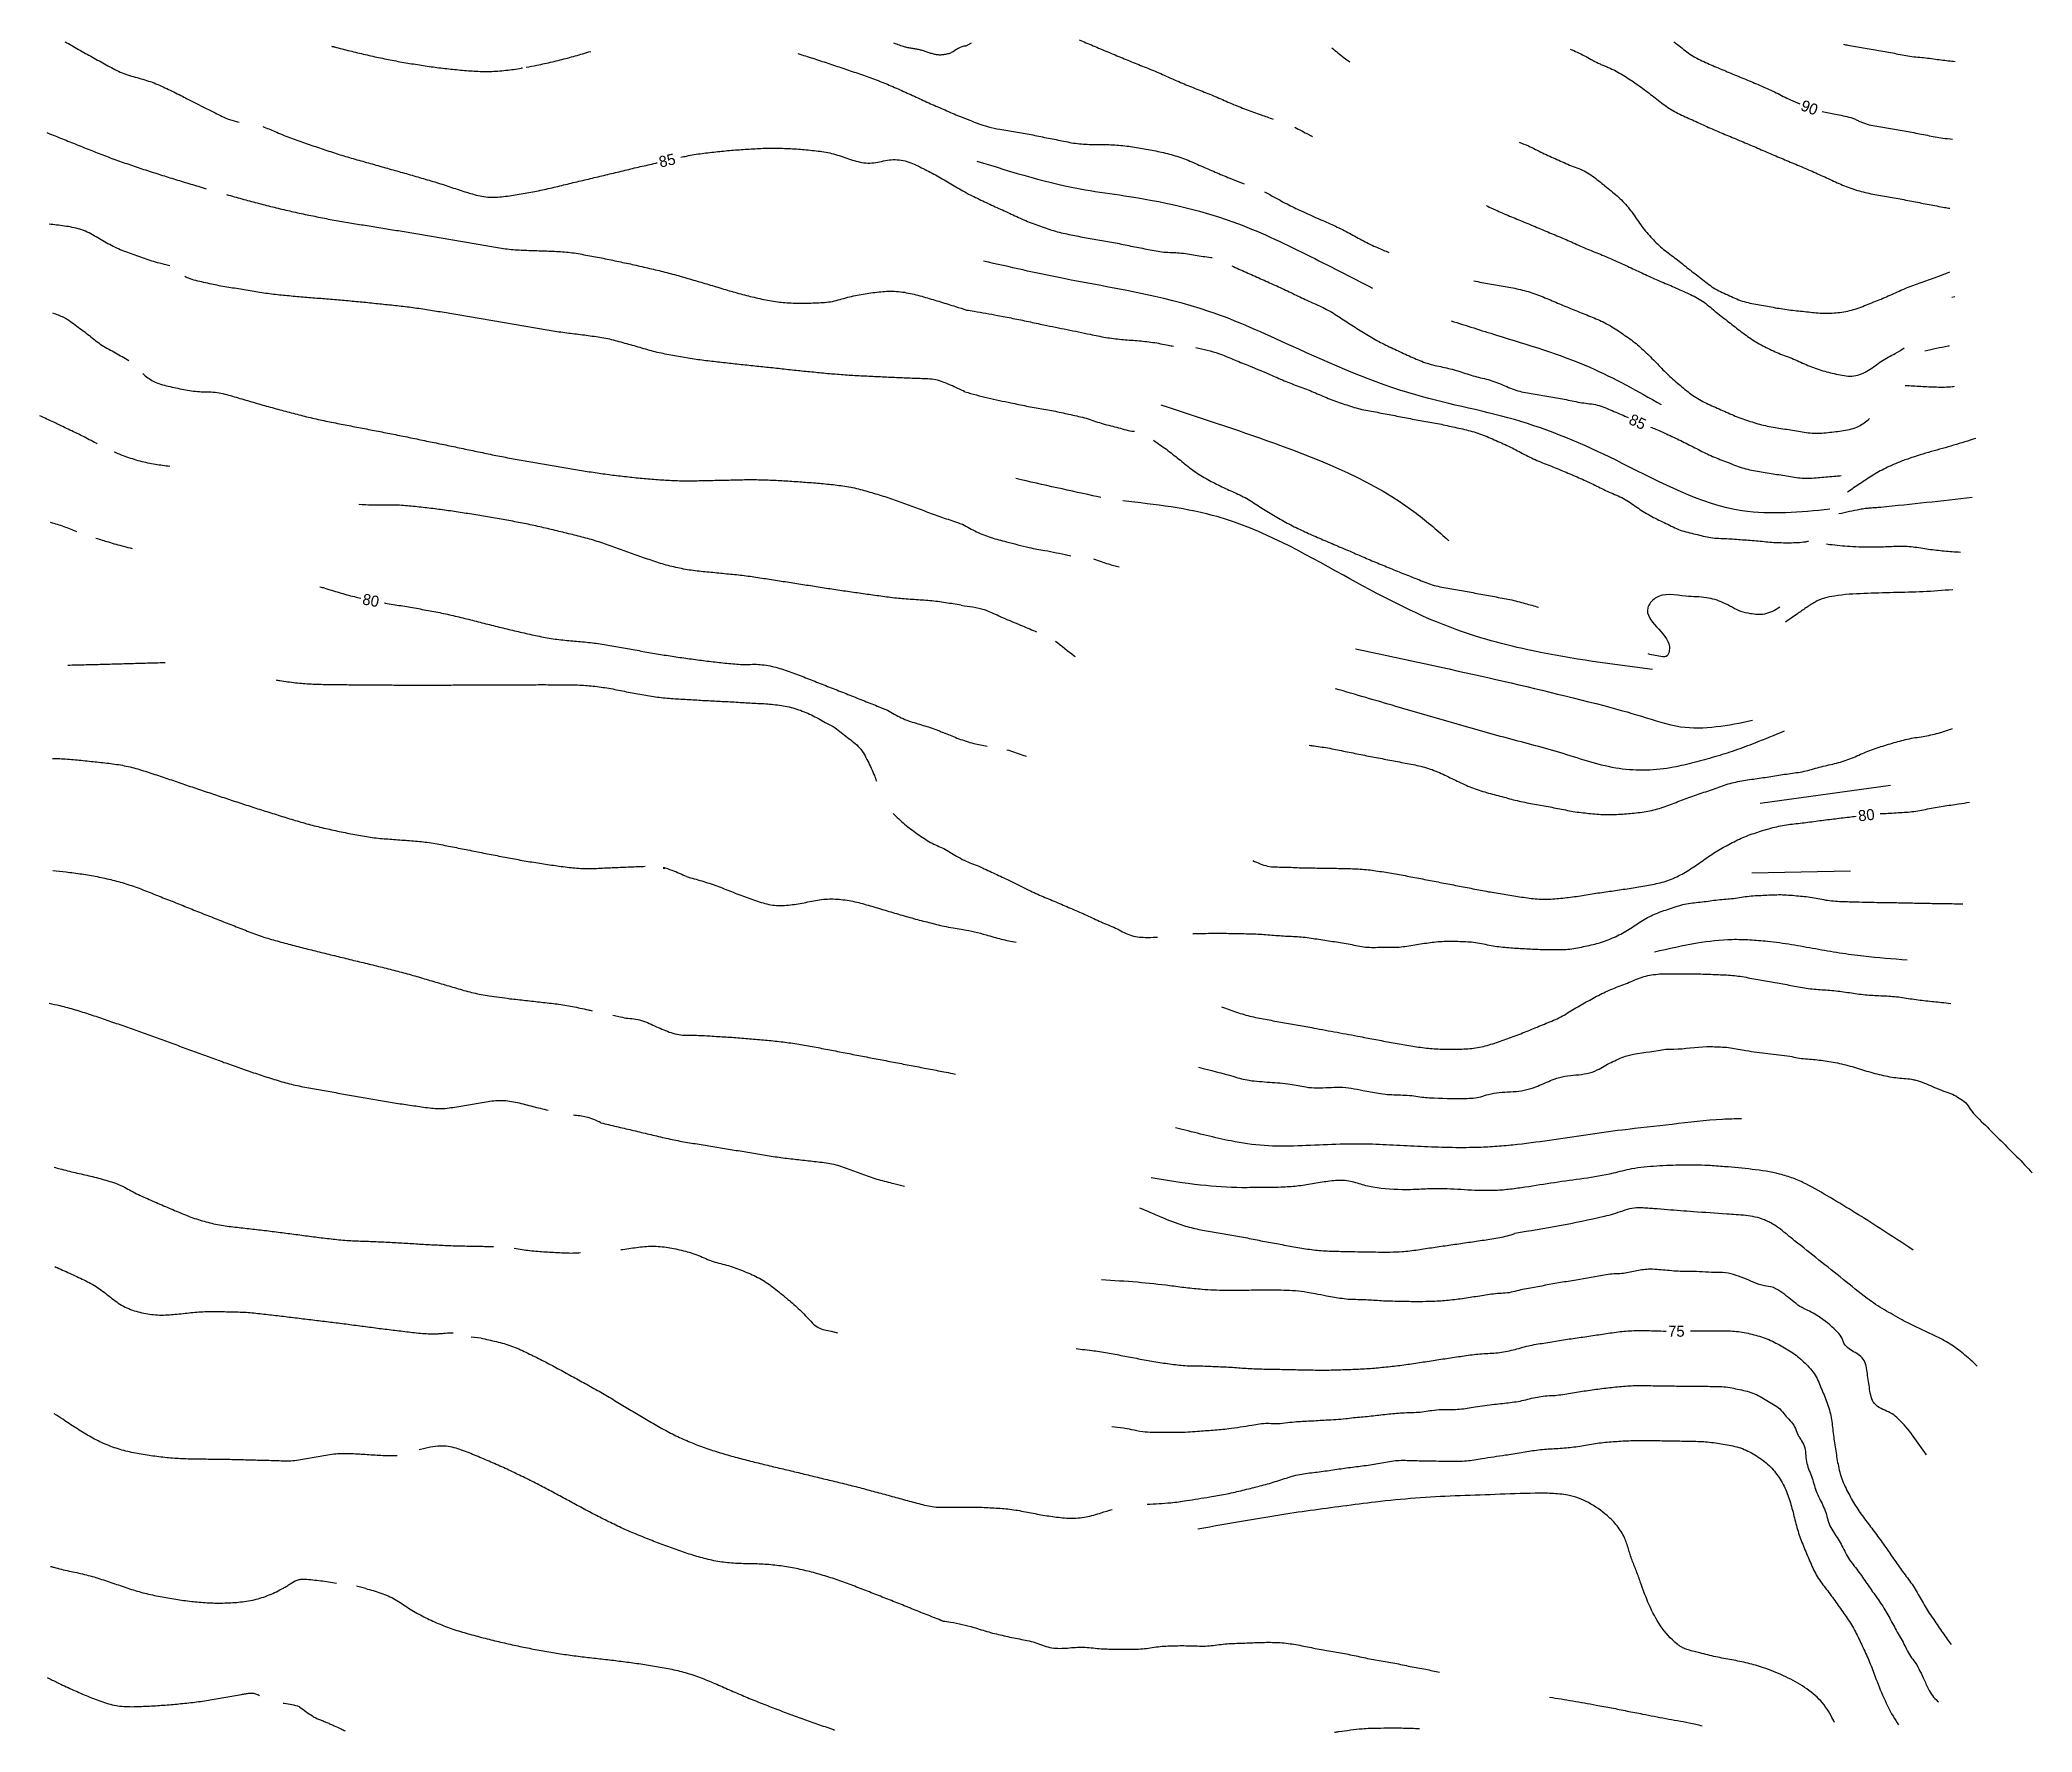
# Model space of a CAD drawing. Extents: x 366044 to 388405, y 4538112 to 4547939.
# Drawn here: x 367996.3 to 368248.8, y 4547313.4 to 4547527.9 of the extents above; entities that cross this region are included whole.
import ezdxf

# ---------------------------------------------------------------- set-up
doc = ezdxf.new("R2010")
doc.units = 0
for name, color, linetype in [('_DOSYADAN_EKLENDI', 7, 'Continuous'), ('Egri_1m', 7, 'Continuous'), ('NADI', 7, 'Continuous'), ('NKOT', 7, 'Continuous')]:
    doc.layers.add(name, color=color, linetype=linetype)

msp = doc.modelspace()

# ---------------------------------------------------------------- texts
at = {"layer": 'NKOT'}
for s, rotation, p in [('90', 339.7421, (368219.32, 4547519.03)), ('85', 12.9574, (368074.9, 4547511.71)), ('85', 335.6701, (368197.52, 4547479.28)), ('80', 349.1174, (368037.05, 4547456.36)), ('80', 6.363, (368226.79, 4547428.82)), ('75', 359.7537, (368202.63, 4547363.5))]:
    msp.add_text(s, height=1.4, rotation=rotation, dxfattribs=at).set_placement(p)

# ---------------------------------------------------------------- linework, layer by layer
at = {"layer": '_DOSYADAN_EKLENDI'}
for p, q in [((368214.3, 4547431.13), (368230.8, 4547433.41)), ((368213.25, 4547422.29), (368225.73, 4547422.57))]:
    msp.add_line(p, q, dxfattribs=at)
for points in [[(368115.02, 4547512.54), (368128.75, 4547508.9), (368133.72, 4547508.15), (368147.45, 4547504.85), (368156.78, 4547500.7), (368165.15, 4547496.45)], [(368223.11, 4547468.39), (368212.03, 4547468.21), (368196.82, 4547474.22), (368183.97, 4547479.52), (368170.66, 4547482.89), (368154.83, 4547489.13), (368144.43, 4547493.49), (368125.81, 4547497.69), (368115.87, 4547499.86)], [(368175.12, 4547492.29), (368180.86, 4547490.48), (368192.69, 4547486.4), (368201.74, 4547481.68)], [(368138.35, 4547481.64), (368152.63, 4547476.8), (368170.69, 4547467.9), (368174.84, 4547464.41)], [(368130.71, 4547469.91), (368130.38, 4547469.98), (368119.96, 4547472.28)], [(368200.63, 4547448.09), (368185.51, 4547450.44), (368175.01, 4547453.43), (368161.47, 4547460.03), (368145.6, 4547467.42), (368133.51, 4547469.46)], [(368241.17, 4547469.88), (368235.38, 4547469.24), (368229.59, 4547468.64), (368228.92, 4547468.58), (368228.25, 4547468.54), (368227.59, 4547468.48), (368226.93, 4547468.37), (368224.27, 4547467.8)], [(368216.8, 4547455.98), (368214.86, 4547455.11), (368213.07, 4547455.16), (368211.84, 4547455.45), (368209.62, 4547456.55), (368207.49, 4547457.18), (368204.86, 4547457.38), (368201, 4547457.12), (368200.05, 4547455.89), (368202.78, 4547450.99), (368202.75, 4547450.39), (368202.39, 4547449.75), (368201.96, 4547449.71), (368200.08, 4547450.05)], [(368238.69, 4547458.2), (368234.95, 4547457.94), (368231.2, 4547457.83), (368227.44, 4547457.71), (368223.7, 4547457.4), (368221.25, 4547456.64), (368220.66, 4547456.28), (368220.09, 4547455.9), (368218.96, 4547455.12), (368217.49, 4547454.07)], [(368217.35, 4547440.26), (368213.61, 4547438.75), (368211.08, 4547437.81), (368208.52, 4547437), (368205.93, 4547436.3), (368203.31, 4547435.69), (368196.43, 4547435.52), (368189.33, 4547437.42), (368182.25, 4547439.37), (368175.17, 4547441.36), (368168.12, 4547443.41), (368160.47, 4547445.64)], [(368232.94, 4547411.24), (368227.38, 4547411.73), (368224.33, 4547412.13), (368221.29, 4547412.65), (368218.25, 4547413.18), (368215.21, 4547413.6), (368212.98, 4547413.78), (368210.74, 4547413.83), (368206.3, 4547413.37), (368200.89, 4547412.26)], [(368143.12, 4547397.65), (368147.58, 4547396.48), (368148.54, 4547396.2), (368149.52, 4547396), (368150.82, 4547395.86), (368152.13, 4547395.76), (368153.43, 4547395.66), (368154.73, 4547395.5), (368155.72, 4547395.34), (368156.7, 4547395.16), (368158.14, 4547395.04), (368159.59, 4547395.09), (368161.04, 4547395.13), (368162.47, 4547395), (368163.94, 4547394.73), (368164.92, 4547394.54), (368165.91, 4547394.35), (368168.15, 4547394.16), (368169.28, 4547394.12), (368170.41, 4547394.03), (368171.4, 4547393.88), (368172.39, 4547393.79), (368176.91, 4547393.71), (368177.91, 4547393.75), (368178.89, 4547393.92), (368179.85, 4547394.22), (368181.23, 4547394.45), (368182.64, 4547394.55), (368184.05, 4547394.68), (368185.41, 4547395.01), (368186.34, 4547395.37), (368187.26, 4547395.76), (368188.18, 4547396.15), (368189.53, 4547396.51), (368190.94, 4547396.68), (368192.34, 4547396.87), (368193.65, 4547397.31), (368194.51, 4547397.81), (368195.4, 4547398.28), (368196.31, 4547398.69), (368197.24, 4547399.06), (368201.35, 4547399.78), (368202.34, 4547399.95), (368203.34, 4547399.96), (368207.52, 4547400.28), (368208.52, 4547400.26), (368209.52, 4547400.22), (368210.52, 4547400.13), (368211.5, 4547399.96), (368212.49, 4547399.78), (368215.27, 4547399.4), (368216.67, 4547399.24), (368218.06, 4547399.05), (368219.04, 4547398.86), (368220.03, 4547398.73), (368221.03, 4547398.66), (368222.02, 4547398.54), (368223.01, 4547398.4), (368225.15, 4547397.95), (368227.25, 4547397.34), (368229.36, 4547396.74), (368231.5, 4547396.34), (368232.49, 4547396.24), (368233.49, 4547396.14), (368234.04, 4547396.01), (368234.57, 4547395.84), (368235.63, 4547395.44), (368236.66, 4547395), (368237.71, 4547394.59), (368238.65, 4547394.25), (368239.52, 4547393.75), (368240.33, 4547393.17), (368240.92, 4547392.36), (368242.83, 4547390.3), (368244.82, 4547388.31), (368246.83, 4547386.32), (368248.76, 4547384.27)], [(368233.67, 4547374.48), (368229.48, 4547377.23), (368223.18, 4547381.13), (368220.08, 4547382.87), (368218.46, 4547383.58), (368216.76, 4547384.11), (368213.28, 4547384.71), (368209.78, 4547385.05), (368207.68, 4547385.2), (368204.43, 4547385.24), (368201.18, 4547385.12), (368198, 4547384.76), (368195.64, 4547384.21), (368188.21, 4547383.02), (368184.5, 4547382.44), (368182.64, 4547382.19), (368180.77, 4547382.03), (368179.01, 4547382.02), (368177.25, 4547382.09), (368173.74, 4547382.25), (368171.59, 4547382.2), (368170.52, 4547382.15), (368169.45, 4547382.13), (368165.22, 4547382.45), (368164.33, 4547382.63), (368163.46, 4547382.89), (368162.59, 4547383.14), (368161.7, 4547383.28), (368159.75, 4547383.21), (368157.79, 4547382.92), (368155.83, 4547382.61), (368153.86, 4547382.45), (368151.23, 4547382.41), (368148.6, 4547382.39), (368143.37, 4547382.72), (368137.1, 4547383.63)], [(368235.36, 4547348.51), (368231.78, 4547353.09), (368231.01, 4547353.72), (368230.08, 4547354.17), (368229.18, 4547354.66), (368228.81, 4547354.98), (368228.53, 4547355.39), (368228.25, 4547356.35), (368228.09, 4547357.33), (368227.94, 4547358.32), (368227.81, 4547359.31), (368227.57, 4547360.28), (368227.07, 4547360.97), (368226.33, 4547361.48), (368225.57, 4547361.96), (368224.97, 4547362.57), (368224.78, 4547363.03), (368224.68, 4547363.26), (368224.56, 4547363.48), (368223.92, 4547364.25), (368221.63, 4547366.1), (368220.77, 4547366.61), (368219.86, 4547367.04), (368218.84, 4547367.69), (368217.88, 4547368.46), (368216.9, 4547369.2), (368216.38, 4547369.51), (368215.83, 4547369.77), (368214.84, 4547369.94), (368213.52, 4547370.38), (368212.22, 4547370.91), (368210.9, 4547371.38), (368209.53, 4547371.64), (368208.53, 4547371.64), (368205.43, 4547371.78), (368204.43, 4547371.77), (368203.35, 4547371.82), (368202.27, 4547371.92), (368201.2, 4547372.01), (368200.12, 4547372.04), (368199.28, 4547371.96), (368198.44, 4547371.79), (368197.6, 4547371.62), (368196.76, 4547371.5), (368195.76, 4547371.46), (368194.77, 4547371.33), (368190.96, 4547370.65), (368189.97, 4547370.5), (368188.98, 4547370.36), (368185.17, 4547369.66), (368184.18, 4547369.49), (368183.21, 4547369.24), (368182.23, 4547369.04), (368181.24, 4547368.97), (368180.24, 4547368.87), (368179.25, 4547368.72), (368178.26, 4547368.57), (368177.27, 4547368.41), (368176.28, 4547368.27), (368175.29, 4547368.15), (368174.3, 4547368.05), (368173.3, 4547367.98), (368172.3, 4547367.95), (368170.8, 4547367.92), (368169.8, 4547367.94), (368168.8, 4547367.96), (368167.3, 4547367.99), (368166.3, 4547368.03), (368165.3, 4547368.1), (368164.3, 4547368.15), (368163.31, 4547368.19), (368162.31, 4547368.21), (368161.31, 4547368.32), (368160.32, 4547368.46), (368159.34, 4547368.65), (368157.87, 4547368.92), (368156.88, 4547369.11), (368155.39, 4547369.29), (368152.44, 4547369.39), (368149.47, 4547369.37), (368146.51, 4547369.35), (368143.56, 4547369.48), (368141.51, 4547369.69), (368139.47, 4547369.95), (368135.37, 4547370.39), (368130.81, 4547370.69)], [(368132.1, 4547352.12), (368133.58, 4547351.94), (368134.57, 4547351.75), (368136.04, 4547351.48), (368138.52, 4547351.4), (368140.5, 4547351.38), (368142.98, 4547351.51), (368144.96, 4547351.66), (368146.94, 4547351.84), (368149.87, 4547352.3), (368151.82, 4547352.52), (368152.82, 4547352.49), (368155.29, 4547352.71), (368157.28, 4547352.82), (368159.27, 4547352.94), (368161.76, 4547353.11), (368162.75, 4547353.24), (368164.74, 4547353.42), (368166.72, 4547353.65), (368167.72, 4547353.75), (368169.71, 4547353.88), (368171.7, 4547354), (368172.69, 4547354.16), (368175.18, 4547354.28), (368176.18, 4547354.31), (368178.16, 4547354.6), (368180.64, 4547354.93), (368182.62, 4547355.15), (368184.59, 4547355.5), (368185.56, 4547355.75), (368187.54, 4547356.02), (368188.54, 4547356.08), (368190.51, 4547356.38), (368192.49, 4547356.69), (368193.48, 4547356.83), (368195.47, 4547357.07), (368197.46, 4547357.25), (368199.45, 4547357.31), (368200.45, 4547357.29), (368202.45, 4547357.26), (368204.45, 4547357.24), (368206.45, 4547357.24), (368208.45, 4547357.19), (368209.45, 4547357.17), (368211.43, 4547356.85), (368213.36, 4547356.35), (368214.27, 4547355.93), (368215.13, 4547355.41), (368216.79, 4547354.33), (368217.43, 4547353.57), (368218.66, 4547352.07), (368219.04, 4547351.14), (368219.27, 4547350.72), (368219.54, 4547350.3), (368219.94, 4547349.42), (368220.06, 4547348.43), (368220.21, 4547347.44), (368220.87, 4547345.58), (368221.48, 4547343.68), (368221.91, 4547342.78), (368222.68, 4547340.95), (368222.95, 4547339.99), (368223.9, 4547338.25), (368224.89, 4547336.53), (368225.35, 4547335.64), (368226.53, 4547334.02), (368227.68, 4547332.39), (368228.84, 4547330.76), (368229.96, 4547329.1), (368230.47, 4547328.24), (368231.42, 4547326.49), (368232.4, 4547324.75), (368233.35, 4547323), (368233.93, 4547322.19), (368235.07, 4547319.98), (368235.73, 4547318.64), (368236.28, 4547317.8), (368236.91, 4547317.2)], [(368223.72, 4547314.58), (368223.28, 4547315.44), (368221.74, 4547317.55), (368219.65, 4547319.22), (368217.24, 4547320.52), (368215.98, 4547321.06), (368214.71, 4547321.53), (368212.71, 4547322.1), (368210.69, 4547322.52), (368208.67, 4547322.91), (368206.66, 4547323.4), (368205.16, 4547323.79), (368204.44, 4547324.07), (368204.09, 4547324.27), (368203.92, 4547324.39), (368203.76, 4547324.52), (368201.66, 4547326.86), (368200.22, 4547329.51), (368199.13, 4547332.33), (368198.61, 4547333.76), (368198.06, 4547335.17), (368197.81, 4547335.88), (368197.6, 4547336.6), (368197.37, 4547337.31), (368197.1, 4547338.01), (368196.16, 4547339.51), (368195.57, 4547340.18), (368194.89, 4547340.81), (368192.53, 4547342.46), (368191.26, 4547343.03), (368189.91, 4547343.39), (368187.84, 4547343.62), (368185.77, 4547343.64), (368180.71, 4547343.49), (368175.65, 4547343.31), (368170.6, 4547343.02), (368165.54, 4547342.53), (368161.4, 4547342), (368157.27, 4547341.45), (368149.06, 4547340.16), (368143.04, 4547339.1)]]:
    msp.add_spline(points, degree=3, dxfattribs=at)
at = {"layer": 'Egri_1m'}
for p, q in [((368114.3, 4547527.47), (368113.6, 4547527.13)), ((368148.34, 4547509.88), (368148.89, 4547509.66)), ((368238.58, 4547495.29), (368238.96, 4547495.36)), ((368222.68, 4547464), (368223.11, 4547463.95)), ((368110.84, 4547425.39), (368112.44, 4547424.42)), ((368075.27, 4547422.91), (368075.46, 4547422.87)), ((368137.68, 4547414.14), (368137.91, 4547414.15)), ((368142.39, 4547414.6), (368142.92, 4547414.61)), ((368111.95, 4547396.87), (368112.3, 4547396.8)), ((368141.04, 4547389.78), (368140.21, 4547389.97)), ((368052.17, 4547363.32), (368050.94, 4547363.44)), ((368045.77, 4547349.5), (368044.32, 4547349.14)), ((368110.96, 4547341.88), (368110.96, 4547341.88)), ((368037.56, 4547331.57), (368036.38, 4547331.88))]:
    msp.add_line(p, q, dxfattribs=at)
for points in [[(368033.23, 4547527.11), (368033.6, 4547527.01), (368035.54, 4547526.52), (368037.49, 4547526.05), (368039.44, 4547525.62), (368041.4, 4547525.23), (368043.37, 4547524.89), (368045.35, 4547524.58), (368047.33, 4547524.32), (368049.32, 4547524.11), (368051.31, 4547523.95), (368053.31, 4547523.9), (368055.31, 4547524.05), (368057.29, 4547524.33), (368057.43, 4547524.36)], [(368113.6, 4547527.13), (368113.59, 4547527.13), (368111.77, 4547526.29), (368111.29, 4547526.12), (368110.79, 4547526.02), (368110.28, 4547525.99), (368109.79, 4547526.04), (368109.31, 4547526.16), (368108.83, 4547526.32), (368108.36, 4547526.49), (368107.88, 4547526.62), (368107.39, 4547526.72), (368106.89, 4547526.8), (368106.4, 4547526.89), (368105.91, 4547527), (368104.51, 4547527.49)], [(368127.97, 4547527.91), (368128.84, 4547527.55), (368130.68, 4547526.77), (368132.53, 4547526), (368134.38, 4547525.23), (368136.23, 4547524.49), (368138.08, 4547523.73), (368139.91, 4547522.91), (368141.75, 4547522.13), (368143.61, 4547521.39), (368145.46, 4547520.63), (368147.29, 4547519.83), (368149.15, 4547519.09), (368151.03, 4547518.4), (368152.56, 4547517.87)], [(368160.01, 4547526.9), (368161.56, 4547525.65), (368162.28, 4547525.14)], [(368190.2, 4547526.75), (368192.01, 4547525.9), (368193.77, 4547524.96), (368194.23, 4547524.75), (368194.69, 4547524.56), (368195.15, 4547524.37), (368195.6, 4547524.16), (368197.34, 4547523.16), (368199, 4547522.05), (368200.6, 4547520.85), (368202.19, 4547519.63), (368203.89, 4547518.58), (368205.71, 4547517.76), (368207.53, 4547516.92), (368209.36, 4547516.12), (368211.21, 4547515.35), (368213.05, 4547514.58), (368214.89, 4547513.79), (368216.73, 4547513), (368218.57, 4547512.23), (368220.41, 4547511.45), (368222.24, 4547510.63), (368224.06, 4547509.8), (368225.91, 4547509.05), (368227.84, 4547508.51), (368229.8, 4547508.13), (368231.77, 4547507.79), (368233.74, 4547507.41), (368235.7, 4547507.04), (368237.67, 4547506.67), (368238.35, 4547506.56)], [(368224.86, 4547527.35), (368225.39, 4547527.25), (368227.36, 4547526.91), (368229.34, 4547526.57), (368231.3, 4547526.21), (368233.27, 4547525.83), (368235.26, 4547525.63), (368237.24, 4547525.37), (368239.02, 4547525.17)], [(368057.88, 4547524.44), (368059.25, 4547524.7), (368061.21, 4547525.13), (368063.15, 4547525.61), (368065.08, 4547526.15), (368066.1, 4547526.45)], [(368092.34, 4547526.17), (368094.23, 4547525.57), (368096.13, 4547524.95), (368098.03, 4547524.31), (368099.92, 4547523.67), (368101.8, 4547523), (368103.67, 4547522.28), (368105.5, 4547521.48), (368107.32, 4547520.65), (368109.14, 4547519.82), (368110.98, 4547519.02), (368112.81, 4547518.23), (368114.12, 4547517.73)], [(368114.12, 4547517.73), (368115.05, 4547517.35), (368117.93, 4547516.58), (368119.91, 4547516.26), (368121.88, 4547515.9), (368123.84, 4547515.5), (368125.8, 4547515.11), (368127.77, 4547514.76), (368129.76, 4547514.65), (368131.76, 4547514.63), (368133.76, 4547514.48), (368135.74, 4547514.17), (368137.7, 4547513.82), (368139.65, 4547513.36), (368141.55, 4547512.73), (368143.39, 4547511.94), (368145.22, 4547511.15), (368147.07, 4547510.38), (368148.34, 4547509.88)], [(368155.3, 4547516.84), (368157.07, 4547515.91), (368157.56, 4547515.67)], [(367997.13, 4547516.15), (367997.49, 4547516.01), (367999.35, 4547515.27), (368001.2, 4547514.52), (368003.06, 4547513.78), (368004.93, 4547513.06), (368006.81, 4547512.38), (368008.7, 4547511.73), (368010.6, 4547511.11), (368012.51, 4547510.51), (368014.42, 4547509.92), (368016.33, 4547509.34), (368017.33, 4547509.04)], [(368183.75, 4547514.94), (368184.91, 4547514.46), (368186.71, 4547513.57), (368188.53, 4547512.75), (368190.37, 4547511.95), (368192.21, 4547511.18), (368193.84, 4547510.02), (368195.4, 4547508.77), (368196.88, 4547507.43), (368198.16, 4547505.89), (368199.3, 4547504.25), (368200.6, 4547502.72), (368202.05, 4547501.35), (368203.65, 4547500.14), (368205.21, 4547498.89), (368206.8, 4547497.67), (368208.39, 4547496.47), (368210.18, 4547495.58), (368212.03, 4547494.8), (368213.98, 4547494.36), (368215.94, 4547494), (368217.92, 4547493.69), (368219.91, 4547493.47), (368221.9, 4547493.27), (368223.9, 4547493.31), (368225.87, 4547493.64), (368227.76, 4547494.31), (368229.61, 4547495.05), (368231.45, 4547495.85), (368233.29, 4547496.64), (368235.17, 4547497.3), (368237.05, 4547498), (368238.35, 4547498.51)], [(368019.89, 4547508.31), (368020.17, 4547508.23), (368022.1, 4547507.69), (368024.03, 4547507.18), (368025.97, 4547506.68), (368027.92, 4547506.22), (368029.87, 4547505.79), (368031.83, 4547505.39), (368033.8, 4547505.01), (368035.77, 4547504.68), (368037.74, 4547504.36), (368039.72, 4547504.04), (368041.69, 4547503.72), (368043.66, 4547503.4), (368045.64, 4547503.07), (368047.61, 4547502.73), (368049.58, 4547502.39), (368051.55, 4547502.04), (368053.52, 4547501.7), (368055.5, 4547501.4), (368057.49, 4547501.25), (368059.49, 4547501.18), (368061.49, 4547501.11), (368063.48, 4547500.96), (368065.46, 4547500.63), (368067.42, 4547500.26), (368069.38, 4547499.86), (368071.34, 4547499.44), (368073.29, 4547499), (368075.23, 4547498.53), (368077.17, 4547498.02), (368079.09, 4547497.46), (368081.01, 4547496.9), (368082.92, 4547496.32), (368084.84, 4547495.77), (368086.78, 4547495.27), (368088.74, 4547494.85), (368090.72, 4547494.6), (368092.72, 4547494.52), (368094.72, 4547494.57), (368096.71, 4547494.76), (368098.64, 4547495.27), (368100.6, 4547495.67), (368102.58, 4547495.96), (368104.58, 4547496.04), (368106.56, 4547495.76), (368108.5, 4547495.26), (368110.42, 4547494.69), (368112.32, 4547494.1), (368113.69, 4547493.66)], [(368151.47, 4547508.66), (368154.1, 4547507.22), (368155.89, 4547506.33), (368158.63, 4547505.11), (368160.46, 4547504.29), (368162.24, 4547503.39), (368164, 4547502.43), (368165.8, 4547501.57), (368167.24, 4547500.95)], [(368179.57, 4547506.9), (368181.15, 4547506.17), (368182.99, 4547505.38), (368184.84, 4547504.62), (368186.68, 4547503.85), (368188.53, 4547503.08), (368190.37, 4547502.29), (368192.19, 4547501.47), (368194.05, 4547500.72), (368195.88, 4547499.93), (368197.7, 4547499.1), (368199.52, 4547498.25), (368201.34, 4547497.43), (368203.18, 4547496.65), (368205, 4547495.82), (368206.79, 4547494.92), (368208.36, 4547493.68), (368209.92, 4547492.44), (368211.5, 4547491.2), (368213.12, 4547490.03), (368214.84, 4547489.02), (368216.65, 4547488.17), (368218.52, 4547487.44), (368220.35, 4547486.64), (368222.23, 4547485.97), (368224.17, 4547485.49), (368226.17, 4547485.3), (368228.03, 4547486.02), (368229.67, 4547487.17), (368231.41, 4547488.16), (368232.53, 4547488.85)], [(368012.74, 4547499.28), (368011.41, 4547499.58), (368009.51, 4547500.19), (368007.62, 4547500.85), (368005.77, 4547501.61), (368004.02, 4547502.57), (368002.27, 4547503.54), (368000.36, 4547504.14), (367998.38, 4547504.43), (367997.45, 4547504.55)], [(368113.5, 4547483.3), (368111.68, 4547484.13), (368109.8, 4547484.81), (368107.81, 4547484.96), (368105.81, 4547485.04), (368103.81, 4547485.12), (368101.81, 4547485.22), (368099.81, 4547485.31), (368097.82, 4547485.45), (368095.83, 4547485.61), (368093.84, 4547485.81), (368091.85, 4547486.01), (368089.86, 4547486.23), (368087.87, 4547486.44), (368085.88, 4547486.65), (368083.89, 4547486.86), (368081.9, 4547487.09), (368079.92, 4547487.33), (368077.94, 4547487.63), (368075.97, 4547487.98), (368074.02, 4547488.41), (368072.09, 4547488.96), (368070.17, 4547489.5), (368068.23, 4547490), (368066.26, 4547490.32), (368064.27, 4547490.58), (368062.29, 4547490.83), (368060.31, 4547491.13), (368058.34, 4547491.47), (368056.37, 4547491.81), (368054.4, 4547492.15), (368052.43, 4547492.49), (368050.46, 4547492.82), (368048.48, 4547493.16), (368046.51, 4547493.49), (368044.54, 4547493.8), (368042.55, 4547494.06), (368040.57, 4547494.28), (368038.58, 4547494.49), (368036.59, 4547494.69), (368034.59, 4547494.87), (368032.6, 4547495.04), (368030.61, 4547495.2), (368028.61, 4547495.37), (368026.62, 4547495.56), (368024.64, 4547495.8), (368022.66, 4547496.12), (368020.69, 4547496.45), (368018.72, 4547496.79), (368016.77, 4547497.22), (368014.85, 4547497.79), (368014.65, 4547497.89)], [(368178.02, 4547497.35), (368179.99, 4547496.98), (368181.96, 4547496.64), (368183.92, 4547496.25), (368185.84, 4547495.68), (368187.7, 4547494.93), (368189.54, 4547494.15), (368191.39, 4547493.4), (368193.24, 4547492.65), (368195.05, 4547491.8), (368196.74, 4547490.72), (368198.36, 4547489.56), (368199.86, 4547488.23), (368201.28, 4547486.82), (368202.68, 4547485.39), (368204.19, 4547484.08), (368205.75, 4547482.83), (368207.49, 4547481.84), (368209.31, 4547481.02), (368211.14, 4547480.22), (368213.03, 4547479.54), (368214.95, 4547479), (368216.92, 4547478.65), (368218.89, 4547478.33), (368220.87, 4547478.05), (368222.87, 4547478.13), (368224.86, 4547478.38), (368226.78, 4547478.93), (368228.13, 4547479.89)], [(367997.87, 4547493.29), (367999.27, 4547492.74), (368000.93, 4547491.63), (368002.53, 4547490.42), (368004.12, 4547489.21), (368005.86, 4547488.23), (368007.52, 4547487.24)], [(368113.69, 4547493.66), (368114.68, 4547493.51), (368117.63, 4547492.98), (368119.59, 4547492.6), (368121.55, 4547492.2), (368123.51, 4547491.78), (368126.44, 4547491.18), (368129.38, 4547490.58), (368131.35, 4547490.19), (368133.33, 4547489.94), (368135.32, 4547489.78), (368137.31, 4547489.56), (368139.28, 4547489.2), (368139.95, 4547489.07)], [(368142.75, 4547488.89), (368145.66, 4547488.14), (368147.52, 4547487.4), (368149.37, 4547486.65), (368152.14, 4547485.49), (368153.97, 4547484.7), (368155.84, 4547483.97), (368157.7, 4547483.25), (368159.54, 4547482.46), (368161.42, 4547481.78), (368163.33, 4547481.18), (368165.29, 4547480.78), (368167.25, 4547480.41), (368169.22, 4547480.03), (368171.18, 4547479.66), (368173.15, 4547479.32), (368175.11, 4547478.9), (368177.06, 4547478.46), (368178.97, 4547477.88), (368180.82, 4547477.11), (368182.64, 4547476.28), (368184.41, 4547475.36), (368186.22, 4547474.5), (368188.08, 4547473.75), (368189.93, 4547472.99), (368191.76, 4547472.2), (368193.57, 4547471.34), (368195.37, 4547470.48), (368197.19, 4547469.64), (368198.85, 4547468.52), (368200.56, 4547467.48), (368202.35, 4547466.6), (368204.16, 4547465.76), (368206.1, 4547465.24), (368208.05, 4547464.81), (368210.05, 4547464.68), (368212.04, 4547464.54), (368214.04, 4547464.39), (368216.03, 4547464.2), (368217.99, 4547464.16)], [(368235.18, 4547488.48), (368238.11, 4547489.11), (368238.28, 4547489.14)], [(368009.29, 4547485.6), (368010.63, 4547484.63), (368012.53, 4547484), (368014.49, 4547483.59), (368016.47, 4547483.32), (368018.47, 4547483.23), (368020.42, 4547482.81), (368022.34, 4547482.24), (368024.26, 4547481.68), (368026.19, 4547481.15), (368028.12, 4547480.63), (368030.06, 4547480.13), (368032.01, 4547479.69), (368033.97, 4547479.29), (368035.93, 4547478.91), (368037.9, 4547478.53), (368039.86, 4547478.15), (368041.82, 4547477.76), (368043.78, 4547477.36), (368045.74, 4547476.95), (368047.7, 4547476.55), (368049.65, 4547476.14), (368051.61, 4547475.73), (368053.57, 4547475.32), (368055.53, 4547474.94), (368057.5, 4547474.58), (368059.47, 4547474.23), (368061.44, 4547473.89), (368063.41, 4547473.56), (368065.39, 4547473.24), (368067.37, 4547472.94), (368069.35, 4547472.68), (368071.34, 4547472.45), (368073.33, 4547472.26), (368075.32, 4547472.11), (368077.32, 4547472.02), (368079.32, 4547472.02), (368081.32, 4547472.06), (368083.32, 4547472.1), (368085.32, 4547472.15), (368087.32, 4547472.15), (368089.32, 4547472.08), (368091.31, 4547471.97), (368093.31, 4547471.83), (368095.3, 4547471.67), (368097.29, 4547471.46), (368099.27, 4547471.15), (368101.2, 4547470.65), (368103.12, 4547470.08), (368105.02, 4547469.44), (368106.89, 4547468.74), (368108.77, 4547468.05), (368110.65, 4547467.37), (368112.54, 4547466.72), (368113.2, 4547466.49)], [(368113.5, 4547483.3), (368116.4, 4547482.52), (368119.33, 4547481.89), (368121.29, 4547481.49), (368123.26, 4547481.13), (368125.22, 4547480.77), (368127.18, 4547480.34), (368129.12, 4547479.86), (368131.02, 4547479.23), (368132.96, 4547478.74), (368134.91, 4547478.3), (368134.99, 4547478.3)], [(368003.53, 4547476.7), (368003.41, 4547476.76), (368001.64, 4547477.68), (367999.84, 4547478.55), (367998.04, 4547479.42), (367996.25, 4547480.25)], [(368137.39, 4547477.14), (368139.03, 4547476), (368140.61, 4547474.76), (368142.17, 4547473.52), (368143.84, 4547472.41), (368145.61, 4547471.48), (368147.42, 4547470.63), (368149.22, 4547469.75), (368150.9, 4547468.68), (368152.61, 4547467.63), (368154.35, 4547466.65), (368156.14, 4547465.75), (368157.96, 4547464.93), (368159.8, 4547464.14), (368161.64, 4547463.36), (368163.48, 4547462.57), (368165.32, 4547461.78), (368167.16, 4547461.02), (368169.01, 4547460.26), (368170.88, 4547459.53), (368172.74, 4547458.81), (368174.7, 4547458.41), (368176.67, 4547458.05), (368178.64, 4547457.69), (368180.6, 4547457.32), (368182.57, 4547456.95), (368184.51, 4547456.46), (368186.19, 4547455.98)], [(368241.63, 4547477.38), (368238.81, 4547476.51), (368235.97, 4547475.71), (368233.16, 4547474.83), (368231.78, 4547474.32), (368231.1, 4547474.03), (368230.43, 4547473.72), (368228.63, 4547472.74), (368226.91, 4547471.62), (368225.36, 4547470.57)], [(368012.73, 4547473.83), (368010.91, 4547474.07), (368008.96, 4547474.49), (368007.05, 4547475.1), (368005.66, 4547475.65)], [(368113.01, 4547456.22), (368111.04, 4547456.55), (368109.06, 4547456.8), (368107.06, 4547456.94), (368105.07, 4547457.09), (368103.08, 4547457.34), (368101.1, 4547457.61), (368099.12, 4547457.89), (368097.14, 4547458.18), (368095.16, 4547458.48), (368093.19, 4547458.79), (368091.21, 4547459.1), (368089.24, 4547459.41), (368087.26, 4547459.71), (368085.28, 4547459.99), (368083.29, 4547460.19), (368081.3, 4547460.39), (368079.31, 4547460.59), (368077.34, 4547460.92), (368075.39, 4547461.4), (368073.49, 4547462.01), (368071.6, 4547462.68), (368069.72, 4547463.34), (368067.83, 4547464.01), (368065.93, 4547464.62), (368063.99, 4547465.12), (368062.05, 4547465.6), (368060.1, 4547466.06), (368058.15, 4547466.49), (368056.19, 4547466.87), (368054.22, 4547467.23), (368052.25, 4547467.57), (368050.27, 4547467.88), (368048.29, 4547468.18), (368046.31, 4547468.45), (368044.33, 4547468.68), (368042.33, 4547468.87), (368040.34, 4547468.93), (368038.34, 4547468.92), (368036.68, 4547468.99)], [(368113.2, 4547466.49), (368114.96, 4547465.55), (368116.82, 4547464.81), (368118.75, 4547464.29), (368121.65, 4547463.54), (368123.62, 4547463.18), (368126.56, 4547462.58), (368126.93, 4547462.5)], [(368217.99, 4547464.16), (368218.03, 4547464.16), (368220.02, 4547464.29), (368220.42, 4547464.36)], [(368223.11, 4547463.95), (368225.67, 4547463.7), (368228.67, 4547463.62), (368230.67, 4547463.68), (368232.67, 4547463.73), (368234.65, 4547463.5), (368236.63, 4547463.22), (368238.62, 4547463.04), (368239.69, 4547462.97)], [(368129.81, 4547462.13), (368131.7, 4547461.46), (368133.07, 4547461.1)], [(368113.02, 4547456.22), (368115.96, 4547455.67), (368117.8, 4547454.89), (368120.56, 4547453.71), (368122.4, 4547452.93), (368122.58, 4547452.85)], [(368125, 4547451.69), (368127.34, 4547449.82), (368127.47, 4547449.72)], [(367999.78, 4547448.64), (368000.88, 4547448.67), (368002.88, 4547448.72), (368004.88, 4547448.77), (368006.88, 4547448.83), (368008.88, 4547448.88), (368010.88, 4547448.94), (368012.14, 4547448.96)], [(368163.02, 4547450.71), (368194.47, 4547443.5), (368199.23, 4547442.17), (368204.21, 4547440.83), (368213.32, 4547441.64)], [(368026.19, 4547446.77), (368026.67, 4547446.69), (368028.65, 4547446.41), (368030.65, 4547446.25), (368032.65, 4547446.19), (368034.65, 4547446.17), (368036.65, 4547446.14), (368038.65, 4547446.12), (368040.65, 4547446.12), (368042.65, 4547446.11), (368044.65, 4547446.11), (368046.65, 4547446.11), (368048.65, 4547446.12), (368050.65, 4547446.13), (368052.65, 4547446.14), (368054.65, 4547446.15), (368056.65, 4547446.16), (368058.65, 4547446.16), (368060.65, 4547446.16), (368062.65, 4547446.14), (368064.65, 4547446.11), (368066.64, 4547445.95), (368068.62, 4547445.66), (368070.58, 4547445.27), (368072.55, 4547444.92), (368074.52, 4547444.59), (368076.51, 4547444.4), (368078.51, 4547444.28), (368080.51, 4547444.16), (368082.5, 4547444.06), (368084.5, 4547443.95), (368086.5, 4547443.83), (368088.5, 4547443.72), (368090.48, 4547443.48), (368092.42, 4547442.99), (368094.26, 4547442.21), (368096.02, 4547441.25), (368097.05, 4547440.7)], [(368097.05, 4547440.7), (368098.62, 4547439.46), (368100.14, 4547438.16), (368101.19, 4547436.46), (368102.02, 4547434.64), (368102.29, 4547433.94)], [(368157.13, 4547438.48), (368157.77, 4547438.4), (368159.75, 4547438.09), (368161.71, 4547437.7), (368163.67, 4547437.3), (368165.63, 4547436.92), (368167.6, 4547436.55), (368169.56, 4547436.17), (368171.52, 4547435.76), (368173.41, 4547435.11), (368175.22, 4547434.26), (368177.03, 4547433.41), (368178.9, 4547432.7), (368180.83, 4547432.17), (368182.76, 4547431.64), (368184.71, 4547431.2), (368186.68, 4547430.84), (368188.64, 4547430.47), (368190.61, 4547430.09), (368192.59, 4547429.84), (368194.59, 4547429.7), (368196.59, 4547429.74), (368198.58, 4547429.91), (368200.56, 4547430.22), (368202.47, 4547430.8), (368204.34, 4547431.51), (368206.21, 4547432.21), (368208.12, 4547432.83), (368210, 4547433.51), (368211.95, 4547433.96), (368213.92, 4547434.27), (368215.9, 4547434.56), (368217.88, 4547434.87), (368219.85, 4547435.18), (368221.78, 4547435.69), (368223.73, 4547436.15), (368225.64, 4547436.74), (368227.48, 4547437.53), (368229.36, 4547438.23), (368231.27, 4547438.81), (368233.21, 4547439.31), (368235.18, 4547439.64), (368237.13, 4547440.09), (368238.65, 4547440.6)], [(367997.85, 4547436.82), (367998.27, 4547436.81), (368000.26, 4547436.69), (368002.25, 4547436.49), (368004.24, 4547436.28), (368006.22, 4547436.02), (368008.18, 4547435.61), (368010.1, 4547435.02), (368011.99, 4547434.4), (368013.89, 4547433.75), (368015.78, 4547433.11), (368017.68, 4547432.47), (368019.57, 4547431.84), (368021.47, 4547431.21), (368023.38, 4547430.59), (368025.28, 4547429.99), (368027.19, 4547429.39), (368029.1, 4547428.81), (368031.03, 4547428.28), (368032.98, 4547427.82), (368034.94, 4547427.4), (368036.9, 4547427.03), (368038.88, 4547426.73), (368040.87, 4547426.56), (368042.87, 4547426.41), (368044.86, 4547426.24), (368046.84, 4547425.93), (368048.8, 4547425.55), (368050.76, 4547425.16), (368052.72, 4547424.77), (368054.69, 4547424.39), (368056.65, 4547424.02), (368058.62, 4547423.68), (368060.6, 4547423.37), (368062.58, 4547423.09), (368064.57, 4547422.88), (368066.57, 4547422.86), (368068.56, 4547422.96), (368070.56, 4547423.04), (368072.56, 4547423.12), (368072.99, 4547423.13)], [(368104.39, 4547429.83), (368105.86, 4547428.47), (368107.46, 4547427.26), (368109.14, 4547426.17), (368110.84, 4547425.39)], [(368112.44, 4547424.42), (368113.42, 4547423.89), (368115.27, 4547423.13), (368117.09, 4547422.29), (368118.9, 4547421.44), (368121.59, 4547420.12), (368123.41, 4547419.29), (368125.26, 4547418.52), (368127.1, 4547417.73), (368128.93, 4547416.93), (368130.74, 4547416.08), (368132.58, 4547415.3), (368134.39, 4547414.43), (368136.36, 4547414.12), (368137.68, 4547414.14)], [(367997.91, 4547422.6), (367999.57, 4547422.42), (368001.56, 4547422.16), (368003.53, 4547421.82), (368005.48, 4547421.39), (368007.4, 4547420.84), (368009.29, 4547420.17), (368011.15, 4547419.43), (368013.01, 4547418.7), (368014.86, 4547417.96), (368016.72, 4547417.22), (368018.58, 4547416.48), (368020.44, 4547415.75), (368022.31, 4547415.02), (368024.18, 4547414.31), (368026.09, 4547413.73), (368028.02, 4547413.21), (368029.96, 4547412.71), (368031.9, 4547412.22), (368033.84, 4547411.75), (368035.78, 4547411.27), (368037.73, 4547410.8), (368039.67, 4547410.33), (368041.61, 4547409.83), (368043.54, 4547409.31), (368045.46, 4547408.74), (368047.37, 4547408.17), (368049.29, 4547407.61), (368051.22, 4547407.09), (368053.19, 4547406.73), (368055.83, 4547406.35)], [(368078.22, 4547421.82), (368076.38, 4547422.6), (368075.29, 4547422.99)], [(368078.22, 4547421.82), (368080.15, 4547421.28), (368082.05, 4547420.65), (368083.91, 4547419.93), (368085.78, 4547419.21), (368087.67, 4547418.55), (368089.63, 4547418.17), (368091.63, 4547418.27), (368093.6, 4547418.61), (368095.57, 4547418.95), (368097.57, 4547418.95), (368099.55, 4547418.64), (368101.48, 4547418.13), (368103.4, 4547417.56), (368105.31, 4547416.99), (368107.24, 4547416.45), (368109.17, 4547415.95), (368111.12, 4547415.49), (368112.28, 4547415.29)], [(368142.92, 4547414.61), (368144.39, 4547414.64), (368146.39, 4547414.64), (368148.39, 4547414.6), (368150.39, 4547414.56), (368152.39, 4547414.42), (368154.38, 4547414.28), (368156.38, 4547414.16), (368158.36, 4547413.88), (368160.34, 4547413.58), (368162.31, 4547413.25), (368164.28, 4547412.89), (368166.28, 4547412.87), (368168.28, 4547412.88), (368170.26, 4547413.14), (368172.24, 4547413.44), (368174.23, 4547413.63), (368176.23, 4547413.62), (368178.22, 4547413.48), (368180.19, 4547413.1), (368182.17, 4547412.85), (368184.17, 4547412.71), (368186.17, 4547412.61), (368188.17, 4547412.57), (368190.16, 4547412.64), (368192.13, 4547413), (368194.07, 4547413.48), (368195.94, 4547414.21), (368197.7, 4547415.16), (368199.36, 4547416.26), (368201.15, 4547417.16), (368203.04, 4547417.83), (368204.96, 4547418.38), (368206.94, 4547418.62), (368208.93, 4547418.88), (368210.92, 4547419.07), (368212.9, 4547419.35), (368214.9, 4547419.47), (368216.89, 4547419.54), (368218.89, 4547419.41), (368220.88, 4547419.19), (368222.84, 4547418.82), (368224.84, 4547418.67), (368226.84, 4547418.61), (368229.84, 4547418.55), (368231.84, 4547418.52), (368233.84, 4547418.48), (368235.84, 4547418.44), (368237.84, 4547418.41), (368239.99, 4547418.37)], [(368112.28, 4547415.29), (368113.27, 4547415.12), (368116.18, 4547414.44), (368118.11, 4547413.9), (368120, 4547413.52)], [(368146.04, 4547405.32), (368147.92, 4547404.64), (368149.85, 4547404.09), (368151.81, 4547403.7), (368153.77, 4547403.33), (368155.74, 4547402.99), (368157.71, 4547402.63), (368160.66, 4547402.09), (368163.61, 4547401.54), (368165.57, 4547401.17), (368167.54, 4547400.8), (368169.51, 4547400.45), (368171.49, 4547400.15), (368173.48, 4547399.98), (368175.48, 4547399.95), (368177.48, 4547400.02), (368179.45, 4547400.36), (368181.36, 4547400.96), (368183.24, 4547401.65), (368185.1, 4547402.37), (368186.95, 4547403.14), (368188.79, 4547403.92), (368190.52, 4547404.93), (368192.25, 4547405.93), (368194.01, 4547406.88), (368195.83, 4547407.7), (368197.69, 4547408.43), (368199.56, 4547409.15), (368201.53, 4547409.48), (368203.53, 4547409.51), (368205.53, 4547409.5), (368207.53, 4547409.46), (368209.53, 4547409.38), (368211.52, 4547409.22), (368213.49, 4547408.87), (368215.46, 4547408.51), (368217.43, 4547408.18), (368219.4, 4547407.79), (368221.38, 4547407.54), (368223.38, 4547407.4), (368225.36, 4547407.15), (368227.34, 4547406.88), (368229.34, 4547406.74), (368231.33, 4547406.62), (368233.31, 4547406.35), (368235.3, 4547406.09), (368237.29, 4547405.88), (368238.44, 4547405.76)], [(367997.44, 4547405.78), (367998.79, 4547405.47), (368000.72, 4547404.95), (368002.63, 4547404.35), (368004.52, 4547403.71), (368006.41, 4547403.06), (368008.3, 4547402.39), (368010.18, 4547401.72), (368012.06, 4547401.04), (368013.94, 4547400.35), (368015.82, 4547399.66), (368017.7, 4547398.97), (368019.58, 4547398.28), (368021.46, 4547397.62), (368023.35, 4547396.97), (368025.25, 4547396.34), (368027.17, 4547395.76), (368029.11, 4547395.28), (368031.07, 4547394.92), (368033.04, 4547394.57), (368035.01, 4547394.21), (368036.98, 4547393.85), (368038.95, 4547393.51), (368040.92, 4547393.19), (368042.9, 4547392.89), (368044.88, 4547392.61), (368046.87, 4547392.41), (368048.86, 4547392.61), (368050.83, 4547392.95), (368052.81, 4547393.28), (368054.8, 4547393.45), (368056.78, 4547393.19), (368058.72, 4547392.7), (368060.66, 4547392.21), (368060.7, 4547392.2)], [(368055.83, 4547406.35), (368057.82, 4547406.13), (368059.81, 4547405.91), (368061.8, 4547405.68), (368063.77, 4547405.36), (368065.73, 4547404.94), (368066.26, 4547404.82)], [(368068.88, 4547404.25), (368069.64, 4547404.09), (368070.53, 4547403.89)], [(368070.53, 4547403.89), (368072.51, 4547403.6), (368073.5, 4547403.22)], [(368073.5, 4547403.22), (368075.32, 4547402.4), (368077.23, 4547401.8), (368079.23, 4547401.71), (368081.23, 4547401.62), (368083.22, 4547401.5), (368085.22, 4547401.36), (368087.21, 4547401.19), (368089.2, 4547401.01), (368091.19, 4547400.77), (368093.17, 4547400.46), (368095.13, 4547400.1), (368097.1, 4547399.72), (368099.06, 4547399.34), (368101.02, 4547398.96), (368102.99, 4547398.59), (368104.95, 4547398.21), (368106.92, 4547397.83), (368108.88, 4547397.46), (368110.84, 4547397.08), (368111.95, 4547396.87)], [(368067.37, 4547390.62), (368065.51, 4547391.34), (368063.87, 4547391.58)], [(368067.37, 4547390.62), (368069.32, 4547390.15), (368071.27, 4547389.69), (368073.21, 4547389.23), (368075.16, 4547388.77), (368077.11, 4547388.35), (368079.08, 4547388.01), (368081.06, 4547387.7), (368083.03, 4547387.37), (368085.01, 4547387.04), (368086.98, 4547386.71), (368088.95, 4547386.39), (368090.93, 4547386.12), (368092.92, 4547385.89), (368094.91, 4547385.67), (368096.88, 4547385.35), (368098.79, 4547384.75), (368100.66, 4547384.04), (368102.56, 4547383.41), (368104.5, 4547382.92), (368105.83, 4547382.6)], [(368211.93, 4547391.11), (368209.51, 4547391.05), (368203.15, 4547390.41), (368196.78, 4547389.69), (368192.18, 4547389.06), (368187.57, 4547388.38), (368182.96, 4547387.79), (368180.65, 4547387.59), (368179.5, 4547387.52), (368178.34, 4547387.48), (368174.82, 4547387.47), (368171.31, 4547387.6), (368167.79, 4547387.77), (368164.27, 4547387.91), (368159.99, 4547387.86), (368155.69, 4547387.68), (368151.43, 4547387.72), (368147.23, 4547388.31), (368141.04, 4547389.78)], [(368135.64, 4547379.84), (368138.4, 4547378.66), (368141.21, 4547377.6), (368143.14, 4547377.1), (368145.11, 4547376.76), (368147.08, 4547376.41), (368149.05, 4547376.06), (368151.01, 4547375.67), (368152.98, 4547375.3), (368154.95, 4547374.94), (368156.92, 4547374.61), (368158.91, 4547374.39), (368160.91, 4547374.32), (368162.91, 4547374.28), (368165.9, 4547374.23), (368168.9, 4547374.29), (368170.89, 4547374.52), (368172.87, 4547374.82), (368174.85, 4547375.1), (368176.83, 4547375.39), (368178.81, 4547375.68), (368180.78, 4547375.99), (368182.74, 4547376.42), (368183.2, 4547376.58)], [(368241.78, 4547359.78), (368241.23, 4547360.3), (368239.64, 4547361.66), (368237.91, 4547362.84), (368236.52, 4547363.57), (368235.1, 4547364.23), (368233.68, 4547364.9), (368232.3, 4547365.62), (368231.16, 4547366.26), (368230.03, 4547366.9), (368227.86, 4547368.35), (368224.81, 4547370.76), (368218.66, 4547375.67), (368217.76, 4547376.4), (368216.85, 4547377.12), (368215.89, 4547377.77), (368215.38, 4547378.05), (368215.11, 4547378.18), (368214.84, 4547378.3), (368212.46, 4547378.86), (368211.26, 4547378.96), (368210.05, 4547379.04), (368205.84, 4547379.34), (368202.53, 4547379.59), (368200.87, 4547379.72), (368200.05, 4547379.78), (368199.22, 4547379.83), (368198.02, 4547379.75), (368196.85, 4547379.43), (368195.68, 4547379.04), (368194.5, 4547378.73), (368183.2, 4547376.58)], [(367998.15, 4547372.38), (367998.44, 4547372.25), (368000.26, 4547371.44), (368002.07, 4547370.58), (368003.8, 4547369.57), (368005.39, 4547368.35), (368007.06, 4547367.26), (368008.94, 4547366.59), (368010.92, 4547366.27), (368012.92, 4547366.29), (368014.91, 4547366.49), (368016.9, 4547366.66), (368018.9, 4547366.68), (368020.9, 4547366.65), (368022.9, 4547366.55), (368024.89, 4547366.34), (368026.87, 4547366.11), (368028.86, 4547365.87), (368030.85, 4547365.63), (368032.83, 4547365.39), (368034.82, 4547365.14), (368036.8, 4547364.88), (368038.78, 4547364.62), (368040.77, 4547364.37), (368042.75, 4547364.13), (368044.74, 4547363.91), (368046.74, 4547363.88), (368047.21, 4547363.91), (368047.68, 4547363.96), (368048.62, 4547363.98)], [(368052.17, 4547363.32), (368054.12, 4547362.87), (368056.04, 4547362.31), (368057.87, 4547361.52), (368059.67, 4547360.63), (368061.44, 4547359.71), (368063.2, 4547358.75), (368064.95, 4547357.79), (368066.7, 4547356.82), (368068.43, 4547355.81), (368070.15, 4547354.79), (368071.86, 4547353.77), (368073.58, 4547352.74), (368075.32, 4547351.75), (368077.1, 4547350.84), (368078.93, 4547350.03), (368080.8, 4547349.33), (368082.71, 4547348.71), (368084.63, 4547348.17), (368086.57, 4547347.67), (368088.51, 4547347.19), (368090.45, 4547346.73), (368092.4, 4547346.26), (368094.34, 4547345.79), (368096.29, 4547345.32), (368098.23, 4547344.85), (368100.17, 4547344.36), (368102.1, 4547343.84), (368104.03, 4547343.32), (368105.96, 4547342.79), (368107.9, 4547342.28), (368109.86, 4547341.89), (368110.96, 4547341.88)], [(368041.54, 4547348.38), (368039.99, 4547348.4), (368037.99, 4547348.51), (368036, 4547348.63), (368034, 4547348.63), (368032.01, 4547348.37), (368030.05, 4547348.01), (368028.07, 4547347.73), (368026.07, 4547347.76), (368024.07, 4547347.81), (368022.07, 4547347.87), (368020.07, 4547347.91), (368018.07, 4547347.94), (368016.07, 4547347.97), (368014.07, 4547348.02), (368012.08, 4547348.18), (368010.09, 4547348.44), (368008.12, 4547348.78), (368006.18, 4547349.27), (368004.31, 4547349.97), (368002.53, 4547350.88), (368000.82, 4547351.93), (367999.15, 4547353.02), (367998.08, 4547353.71)], [(368136.6, 4547342.25), (368139.6, 4547342.45), (368141.58, 4547342.71), (368144.54, 4547343.19), (368146.51, 4547343.53), (368148.46, 4547343.97), (368150.41, 4547344.45), (368152.34, 4547344.97), (368154.24, 4547345.58), (368156.18, 4547346.08), (368158.16, 4547346.34), (368160.14, 4547346.62), (368162.12, 4547346.9), (368164.11, 4547347.15), (368166.09, 4547347.45), (368168.06, 4547347.79), (368170.06, 4547347.8), (368172.06, 4547347.76), (368175.06, 4547347.71), (368177.06, 4547347.76), (368179.04, 4547348.05), (368182, 4547348.5), (368183.98, 4547348.8), (368185.95, 4547349.12), (368187.94, 4547349.3), (368189.94, 4547349.43), (368191.92, 4547349.7), (368193.9, 4547350.02), (368195.89, 4547350.21), (368197.88, 4547350.32), (368199.88, 4547350.35), (368201.88, 4547350.31), (368203.88, 4547350.28), (368205.88, 4547350.24), (368207.88, 4547350.13), (368209.86, 4547349.82), (368211.81, 4547349.39), (368213.61, 4547348.51), (368215.23, 4547347.34), (368216.55, 4547345.84), (368217.53, 4547344.1), (368218.19, 4547342.21), (368218.7, 4547340.27), (368219.24, 4547338.35), (368219.97, 4547336.49), (368220.75, 4547334.64), (368221.66, 4547332.87), (368222.85, 4547331.26), (368224.03, 4547329.64), (368225.18, 4547328.01), (368226.24, 4547326.31), (368227.12, 4547324.51), (368227.96, 4547322.7), (368228.7, 4547320.84), (368229.81, 4547318.05), (368231.14, 4547315.37), (368231.81, 4547314.29)], [(368110.7, 4547327.44), (368108.84, 4547328.18), (368106.98, 4547328.92), (368105.12, 4547329.67), (368103.26, 4547330.4), (368101.4, 4547331.13), (368099.54, 4547331.85), (368097.66, 4547332.56), (368095.76, 4547333.16), (368093.83, 4547333.71), (368091.88, 4547334.15), (368089.91, 4547334.46), (368087.92, 4547334.65), (368085.92, 4547334.71), (368083.92, 4547334.79), (368081.93, 4547335.05), (368079.99, 4547335.51), (368078.08, 4547336.1), (368076.19, 4547336.76), (368074.32, 4547337.46), (368072.46, 4547338.2), (368070.61, 4547338.97), (368068.8, 4547339.82), (368067.01, 4547340.71), (368065.24, 4547341.64), (368063.48, 4547342.59), (368061.72, 4547343.54), (368059.96, 4547344.48), (368058.17, 4547345.39), (368056.37, 4547346.26), (368054.56, 4547347.1), (368052.72, 4547347.9), (368050.88, 4547348.67), (368049, 4547349.36), (368047.02, 4547349.63), (368045.77, 4547349.5)], [(368110.96, 4547341.88), (368111.96, 4547341.88), (368114.96, 4547341.89), (368116.95, 4547341.8), (368118.95, 4547341.66), (368120.92, 4547341.35), (368122.89, 4547340.97), (368124.87, 4547340.66), (368126.86, 4547340.49), (368128.85, 4547340.64), (368130.78, 4547341.17), (368132.15, 4547341.6)], [(367997.61, 4547334.37), (367998.02, 4547334.26), (367999.96, 4547333.79), (368001.91, 4547333.36), (368003.84, 4547332.81), (368005.74, 4547332.18), (368007.63, 4547331.54), (368009.55, 4547330.98), (368011.5, 4547330.55), (368013.48, 4547330.22), (368015.46, 4547329.94), (368017.45, 4547329.77), (368019.45, 4547329.73), (368021.45, 4547329.84), (368023.43, 4547330.14), (368025.32, 4547330.76), (368027.13, 4547331.63), (368027.56, 4547331.88), (368027.97, 4547332.16), (368028.86, 4547332.63), (368029.35, 4547332.74), (368029.86, 4547332.76), (368030.86, 4547332.67), (368032.84, 4547332.43), (368033.86, 4547332.26)], [(368037.56, 4547331.57), (368039.47, 4547331), (368041.3, 4547330.18), (368042.98, 4547329.1), (368044.71, 4547328.1), (368046.52, 4547327.24), (368048.38, 4547326.5), (368050.29, 4547325.91), (368052.22, 4547325.38), (368054.16, 4547324.9), (368056.11, 4547324.45), (368058.06, 4547324.04), (368060.03, 4547323.67), (368062, 4547323.34), (368063.98, 4547323.05), (368065.97, 4547322.81), (368067.95, 4547322.58), (368069.94, 4547322.35), (368071.92, 4547322.08), (368073.9, 4547321.78), (368075.87, 4547321.43), (368077.82, 4547320.98), (368079.72, 4547320.37), (368081.58, 4547319.63), (368083.42, 4547318.83), (368085.25, 4547318.03), (368087.1, 4547317.27), (368088.96, 4547316.54), (368090.83, 4547315.82), (368092.7, 4547315.14), (368094.59, 4547314.46), (368096.48, 4547313.81), (368096.98, 4547313.63)], [(368110.7, 4547327.44), (368111.69, 4547327.31), (368114.61, 4547326.64), (368116.52, 4547326.06), (368118.46, 4547325.58), (368120.42, 4547325.17), (368122.37, 4547324.73), (368124.27, 4547324.11), (368126.27, 4547324.01), (368128.26, 4547324.14), (368130.26, 4547323.98), (368132.26, 4547323.89), (368134.26, 4547323.88), (368136.25, 4547323.95), (368138.24, 4547324.22), (368140.23, 4547324.32), (368142.23, 4547324.31), (368144.23, 4547324.29), (368146.22, 4547324.52), (368148.22, 4547324.63), (368150.22, 4547324.71), (368152.22, 4547324.75), (368154.21, 4547324.64), (368156.19, 4547324.32), (368158.15, 4547323.93), (368160.12, 4547323.57), (368162.09, 4547323.23), (368164.04, 4547322.82), (368166.01, 4547322.43), (368167.98, 4547322.1), (368169.94, 4547321.69), (368171.9, 4547321.33), (368173.66, 4547320.95)], [(367997.2, 4547320.29), (367998.47, 4547319.65), (368000.28, 4547318.8), (368002.12, 4547318), (368003.98, 4547317.28), (368005.91, 4547316.74), (368007.9, 4547316.59), (368009.9, 4547316.66), (368011.9, 4547316.78), (368013.89, 4547316.95), (368015.88, 4547317.17), (368017.86, 4547317.45), (368019.83, 4547317.81), (368021.8, 4547318.14), (368022.31, 4547318.23), (368022.83, 4547318.31), (368023.8, 4547318.15), (368024.09, 4547317.99)], [(368187.58, 4547317.81), (368190.54, 4547317.32), (368193.49, 4547316.8), (368195.46, 4547316.44), (368197.42, 4547316.04), (368199.39, 4547315.66), (368202.33, 4547315.09), (368205.28, 4547314.55), (368206.95, 4547314.17)], [(368029.18, 4547316.57), (368027.22, 4547316.99), (368027.1, 4547317)], [(368029.18, 4547316.57), (368030.81, 4547315.41), (368031.24, 4547315.16), (368031.69, 4547314.96), (368032.16, 4547314.78), (368032.4, 4547314.68), (368032.63, 4547314.59), (368033.09, 4547314.38), (368033.54, 4547314.18), (368034.45, 4547313.77), (368034.96, 4547313.53)], [(368160.34, 4547313.36), (368160.88, 4547313.43), (368163.85, 4547313.8), (368165.85, 4547313.88), (368168.85, 4547313.89), (368170.85, 4547313.83), (368171.12, 4547313.82)]]:
    msp.add_spline(points, degree=3, dxfattribs=at)
at = {"layer": 'NADI'}
for p, q in [((368016.56, 4547519.58), (368014.9, 4547520.45)), ((368016.56, 4547519.58), (368018.47, 4547518.66)), ((368096.55, 4547364.21), (368097.33, 4547363.99)), ((368127.59, 4547361.99), (368128.38, 4547361.89))]:
    msp.add_line(p, q, dxfattribs=at)
for points in [[(367999.42, 4547527.67), (367999.65, 4547527.55), (368001.39, 4547526.57), (368003.14, 4547525.59), (368004.89, 4547524.63), (368006.68, 4547523.73), (368008.58, 4547523.12), (368010.5, 4547522.53), (368012.33, 4547521.74), (368014.12, 4547520.85), (368014.9, 4547520.45)], [(368203.34, 4547527.67), (368203.8, 4547527.33), (368205.39, 4547526.11), (368207.14, 4547525.15), (368208.98, 4547524.35), (368210.82, 4547523.58), (368212.67, 4547522.82), (368214.51, 4547522.03), (368216.33, 4547521.2), (368218.12, 4547520.31), (368219.33, 4547519.79)], [(368018.47, 4547518.66), (368020.28, 4547517.82), (368021.51, 4547517.49)], [(368024.51, 4547516.93), (368026.05, 4547516.29), (368027.9, 4547515.52), (368029.79, 4547514.85), (368031.68, 4547514.21), (368033.58, 4547513.58), (368035.49, 4547512.99), (368037.41, 4547512.45), (368039.34, 4547511.9), (368041.26, 4547511.36), (368043.19, 4547510.81), (368045.11, 4547510.25), (368047.02, 4547509.67), (368048.92, 4547509.05), (368050.83, 4547508.44), (368052.78, 4547508.01), (368054.78, 4547508.02), (368056.76, 4547508.29), (368058.73, 4547508.64), (368060.69, 4547509.05), (368062.64, 4547509.51), (368064.58, 4547509.98), (368066.53, 4547510.44), (368068.47, 4547510.91), (368070.42, 4547511.37), (368072.36, 4547511.84), (368074.31, 4547512.29), (368074.49, 4547512.34)], [(368222.17, 4547518.84), (368223.82, 4547518.49), (368225.77, 4547518.05), (368226.24, 4547517.89), (368226.7, 4547517.67), (368227.15, 4547517.46), (368227.62, 4547517.29), (368229.58, 4547516.87), (368231.55, 4547516.54), (368233.52, 4547516.19), (368235.48, 4547515.81), (368237.45, 4547515.46), (368238.66, 4547515.34)], [(368077.5, 4547513.02), (368078.21, 4547513.18), (368080.18, 4547513.51), (368082.17, 4547513.74), (368084.16, 4547513.93), (368086.16, 4547514.07), (368088.15, 4547514.17), (368090.15, 4547514.17), (368092.15, 4547514.08), (368094.14, 4547513.9), (368096.12, 4547513.62), (368098.05, 4547513.08), (368099.96, 4547512.47), (368101.95, 4547512.32), (368103.92, 4547512.69), (368105.91, 4547512.56), (368107.77, 4547511.81), (368109.55, 4547510.9), (368111.28, 4547509.9), (368113.01, 4547508.9), (368113.95, 4547508.36)], [(368113.95, 4547508.35), (368115.75, 4547507.5), (368117.56, 4547506.65), (368119.38, 4547505.83), (368121.2, 4547504.99), (368123.07, 4547504.28), (368124.97, 4547503.65), (368126.92, 4547503.2), (368128.88, 4547502.81), (368130.85, 4547502.46), (368132.82, 4547502.12), (368134.78, 4547501.72), (368136.74, 4547501.34), (368138.72, 4547501.01), (368140.71, 4547500.91), (368142.69, 4547500.62), (368144.67, 4547500.32), (368144.82, 4547500.3)], [(368147.31, 4547499.26), (368149.13, 4547498.45), (368150.96, 4547497.63), (368152.79, 4547496.81), (368154.6, 4547495.97), (368156.4, 4547495.1), (368158.22, 4547494.28), (368160, 4547493.37), (368161.68, 4547492.28), (368163.37, 4547491.2), (368165.07, 4547490.16), (368166.84, 4547489.22), (368168.65, 4547488.36), (368170.47, 4547487.54), (368172.34, 4547486.83), (368174.29, 4547486.38), (368176.22, 4547485.86), (368178.13, 4547485.26), (368180.06, 4547484.76), (368181.93, 4547484.05), (368183.81, 4547483.35), (368185.78, 4547482.99), (368187.75, 4547482.67), (368189.71, 4547482.3), (368191.68, 4547481.91), (368193.65, 4547481.61), (368195.53, 4547480.91), (368197.37, 4547480.12), (368197.57, 4547480.03)], [(368232.67, 4547484.11), (368234.66, 4547483.99), (368236.66, 4547483.9), (368238.66, 4547483.96), (368238.92, 4547483.99)], [(368200.41, 4547478.82), (368201.05, 4547478.56), (368202.87, 4547477.74), (368204.67, 4547476.88), (368206.46, 4547475.97), (368208.26, 4547475.1), (368210.12, 4547474.37), (368211.99, 4547473.67), (368213.94, 4547473.22), (368215.92, 4547472.9), (368217.89, 4547472.59), (368219.88, 4547472.33), (368221.87, 4547472.43), (368223.87, 4547472.61), (368224.55, 4547472.67)], [(367997.58, 4547466.76), (367999.29, 4547466.22), (368000.88, 4547465.57)], [(368003.36, 4547464.74), (368004.95, 4547464.25), (368006.87, 4547463.7), (368007.96, 4547463.43)], [(368031.76, 4547458.58), (368032.28, 4547458.42), (368034.19, 4547457.84), (368036.12, 4547457.32), (368036.94, 4547457.12)], [(368039.95, 4547456.53), (368040.04, 4547456.51), (368042.01, 4547456.18), (368043.98, 4547455.84), (368045.95, 4547455.49), (368047.91, 4547455.08), (368049.86, 4547454.63), (368051.8, 4547454.14), (368053.74, 4547453.65), (368055.68, 4547453.17), (368057.63, 4547452.72), (368059.58, 4547452.29), (368061.55, 4547451.95), (368063.54, 4547451.73), (368065.53, 4547451.55), (368067.52, 4547451.3), (368069.49, 4547450.97), (368071.46, 4547450.61), (368073.42, 4547450.25), (368075.4, 4547449.92), (368077.37, 4547449.62), (368079.35, 4547449.35), (368081.34, 4547449.1), (368083.33, 4547448.88), (368085.32, 4547448.73), (368087.32, 4547448.73), (368089.3, 4547448.42), (368091.21, 4547447.84), (368093.08, 4547447.14), (368094.94, 4547446.4), (368096.8, 4547445.67), (368098.66, 4547444.93), (368100.52, 4547444.19), (368102.38, 4547443.45), (368103.68, 4547442.93)], [(368103.68, 4547442.93), (368105.44, 4547441.96), (368107.31, 4547441.27), (368109.11, 4547440.75)], [(368109.11, 4547440.75), (368110.97, 4547440.01), (368112.71, 4547439.31)], [(368112.71, 4547439.31), (368114.62, 4547438.71), (368116.33, 4547438.37)], [(368118.82, 4547437.92), (368120.72, 4547437.28), (368121.25, 4547437.1)], [(368229.51, 4547429.82), (368229.53, 4547429.82), (368231.53, 4547429.92), (368233.53, 4547430.06), (368235.5, 4547430.4), (368237.47, 4547430.75), (368239.44, 4547431.05), (368240.84, 4547431.26)], [(368149.99, 4547423.87), (368151.86, 4547423.16), (368153.86, 4547423.04), (368155.86, 4547422.96), (368157.86, 4547422.92), (368159.86, 4547422.89), (368161.86, 4547422.85), (368163.86, 4547422.77), (368165.84, 4547422.53), (368167.82, 4547422.23), (368169.78, 4547421.85), (368171.75, 4547421.48), (368173.71, 4547421.1), (368175.68, 4547420.72), (368177.64, 4547420.34), (368179.6, 4547419.96), (368181.58, 4547419.64), (368183.55, 4547419.32), (368185.53, 4547419.04), (368187.53, 4547418.97), (368189.52, 4547419.14), (368191.51, 4547419.39), (368193.48, 4547419.71), (368195.46, 4547420), (368197.44, 4547420.29), (368199.42, 4547420.61), (368201.38, 4547420.99), (368203.28, 4547421.6), (368205.05, 4547422.53), (368206.72, 4547423.64), (368208.36, 4547424.78), (368210.09, 4547425.78), (368211.88, 4547426.69), (368213.75, 4547427.39), (368215.66, 4547427.97), (368217.62, 4547428.39), (368219.6, 4547428.63), (368221.59, 4547428.89), (368223.57, 4547429.14), (368225.56, 4547429.38), (368226.46, 4547429.49)], [(367998.07, 4547384.98), (367998.81, 4547384.78), (368000.75, 4547384.3), (368002.7, 4547383.85), (368004.63, 4547383.33), (368006.52, 4547382.67), (368008.29, 4547381.74), (368010.11, 4547380.9), (368011.94, 4547380.1), (368013.78, 4547379.32), (368015.64, 4547378.58), (368017.55, 4547378), (368019.51, 4547377.59), (368021.5, 4547377.34), (368023.48, 4547377.11), (368025.47, 4547376.88), (368027.45, 4547376.63), (368029.44, 4547376.37), (368031.42, 4547376.11), (368033.41, 4547375.87), (368035.4, 4547375.69), (368037.4, 4547375.61), (368039.39, 4547375.53), (368041.39, 4547375.43), (368043.39, 4547375.31), (368045.39, 4547375.19), (368047.38, 4547375.09), (368049.38, 4547375.01), (368051.38, 4547374.98), (368053.38, 4547374.93), (368053.75, 4547374.92)], [(368056.39, 4547374.72), (368058.36, 4547374.42), (368060.36, 4547374.26), (368062.35, 4547374.14), (368064.35, 4547374.13), (368064.76, 4547374.16)], [(368069.91, 4547374.53), (368071.89, 4547374.81), (368073.88, 4547374.97), (368075.87, 4547374.8), (368077.83, 4547374.39), (368079.74, 4547373.79), (368081.59, 4547373.03), (368083.52, 4547372.51), (368085.4, 4547371.83), (368087.23, 4547371.02), (368088.92, 4547369.95), (368090.49, 4547368.71), (368092.01, 4547367.41), (368093.44, 4547366.01), (368094.92, 4547364.66), (368096.55, 4547364.21)], [(368128.38, 4547361.89), (368129.57, 4547361.75), (368131.55, 4547361.46), (368133.51, 4547361.08), (368135.48, 4547360.71), (368137.45, 4547360.34), (368139.43, 4547360.06), (368141.41, 4547359.83), (368143.41, 4547359.79), (368145.41, 4547359.71), (368147.41, 4547359.62), (368149.4, 4547359.47), (368151.4, 4547359.4), (368153.4, 4547359.36), (368155.4, 4547359.32), (368157.4, 4547359.28), (368159.4, 4547359.27), (368161.4, 4547359.32), (368163.4, 4547359.39), (368165.39, 4547359.52), (368167.39, 4547359.72), (368169.37, 4547359.96), (368171.35, 4547360.25), (368173.33, 4547360.56), (368175.3, 4547360.85), (368177.28, 4547361.15), (368179.27, 4547361.35), (368181.27, 4547361.49), (368183.23, 4547361.89), (368185.16, 4547362.39), (368187.13, 4547362.73), (368189.11, 4547363.06), (368191.09, 4547363.35), (368193.07, 4547363.64), (368195.04, 4547363.93), (368197.03, 4547364.19), (368199.03, 4547364.28), (368201.03, 4547364.24), (368202.37, 4547364.21)], [(368205.47, 4547364.22), (368207.03, 4547364.25), (368209.03, 4547364.24), (368211.03, 4547364.2), (368213, 4547363.87), (368214.92, 4547363.31), (368216.73, 4547362.46), (368218.44, 4547361.44), (368219.98, 4547360.15), (368221.26, 4547358.62), (368222.09, 4547356.8), (368222.84, 4547354.94), (368223.33, 4547353), (368223.58, 4547351.02), (368223.87, 4547349.04), (368224.21, 4547347.07), (368224.77, 4547345.15), (368225.64, 4547343.35), (368226.66, 4547341.63), (368227.83, 4547340.01), (368229.03, 4547338.41), (368230.2, 4547336.79), (368231.34, 4547335.14), (368232.5, 4547333.51), (368233.68, 4547331.9), (368234.7, 4547330.17), (368235.73, 4547328.46), (368236.85, 4547326.8), (368237.99, 4547325.16), (368238.49, 4547324.47)]]:
    msp.add_spline(points, degree=3, dxfattribs=at)

msp.set_redraw_order([(e.dxf.handle, doc.entitydb.next_handle()) for e in msp.query("TEXT MTEXT ATTDEF DIMENSION ARC_DIMENSION")])  # texts and dimensions are drawn at this point

doc.saveas('drawing.dxf')
